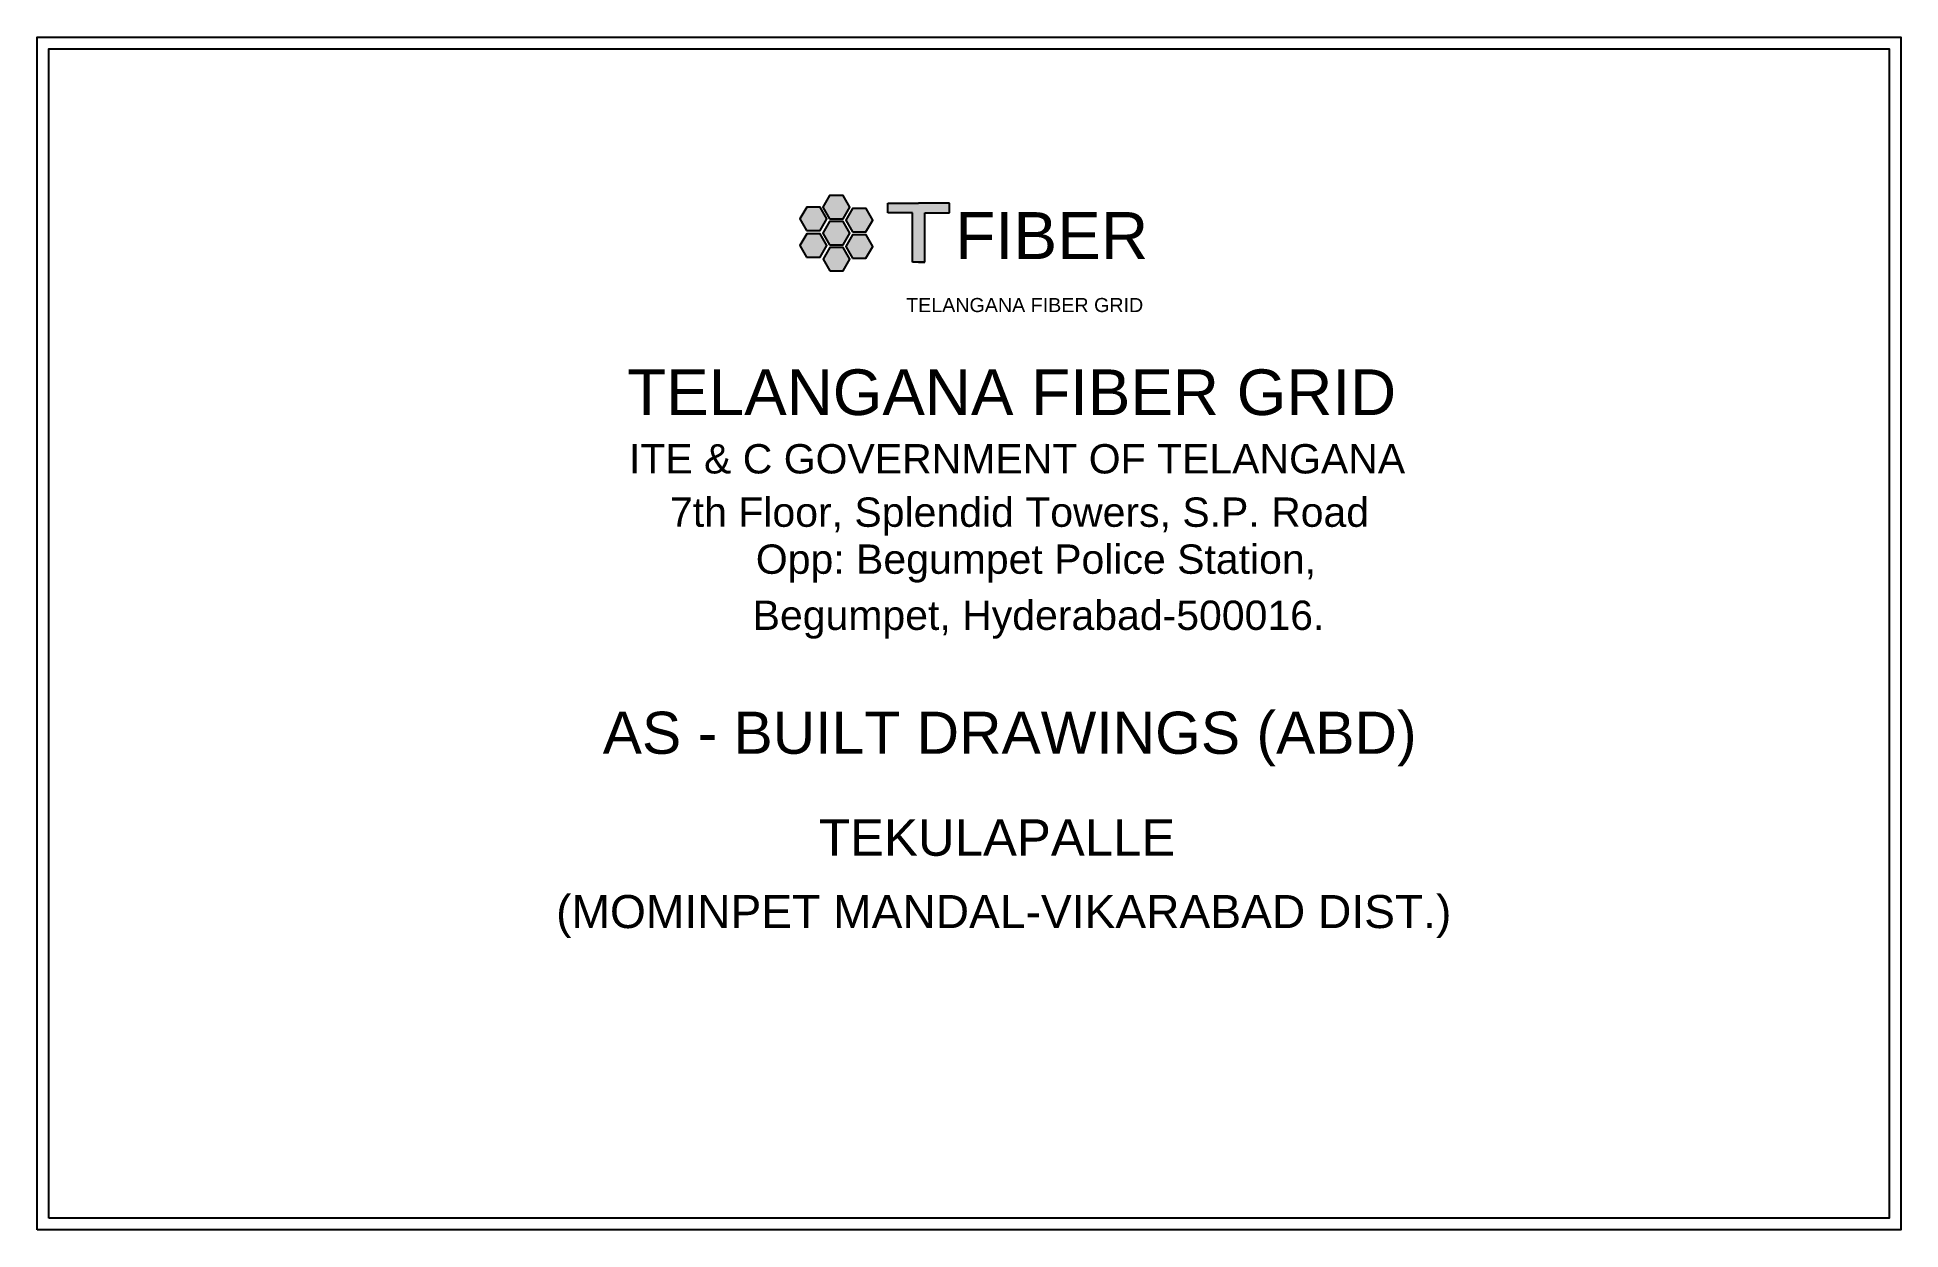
# Model space of a CAD drawing. Header units: inches. Extents: x 1972 to 9977, y 79 to 2755.
# Drawn here: x 1972.5 to 2369.6, y 2362 to 2616.1 of the extents above; entities that cross this region are included whole.
import ezdxf
from ezdxf.enums import TextEntityAlignment as Align

# ---------------------------------------------------------------- set-up
doc = ezdxf.new("R2010")
doc.units = ezdxf.units.IN
doc.header["$MEASUREMENT"] = 0
doc.layers.add('Asbuilt_title', color=7, linetype='Continuous')
doc.layers.add('ROW', color=5, linetype='Continuous')
doc.styles.add('200', font='swisse.ttf')
doc.styles.get("Standard").update_dxf_attribs({"font": 'arial.ttf'})

msp = doc.modelspace()

# ---------------------------------------------------------------- texts
at = {"color": 18, "true_color": 0x000000}
msp.add_text('FIBER', height=10, dxfattribs=at).set_placement((2168.1, 2568.82))
at = {"color": 252, "true_color": 0x939598}
msp.add_text('TELANGANA FIBER GRID', height=3, dxfattribs=at).set_placement((2157.64, 2557.52))
at = {"layer": 'ROW', "color": 5, "style": '200'}
for s, height, p in [(' TELANGANA FIBER GRID', 9.7276, (2178.25, 2540.44)), ('ITE & C GOVERNMENT OF TELANGANA', 6.25, (2181.28, 2526.26)), ('7th Floor, Splendid Towers, S.P. Road', 6.25, (2181.81, 2514.89)), ('Opp: Begumpet Police Station,', 6.25, (2185.31, 2504.88)), ('Begumpet, Hyderabad-500016.', 6.25, (2185.85, 2492.92))]:
    msp.add_text(s, height=height, dxfattribs=at).set_placement(p, align=Align.MIDDLE_CENTER)
at = {"layer": 'ROW', "color": 6, "style": '200'}
msp.add_text('AS - BUILT DRAWINGS (ABD) ', height=8.9745, dxfattribs=at).set_placement((2181.45, 2467.89), align=Align.MIDDLE_CENTER)
at = {"layer": 'ROW', "color": 1, "style": '200'}
for s, height, p in [('TEKULAPALLE', 7.7624, (2177.04, 2445.56)), ('(MOMINPET MANDAL-VIKARABAD DIST.)', 7.0435, (2178.45, 2429.79))]:
    msp.add_text(s, height=height, dxfattribs=at).set_placement(p, align=Align.MIDDLE_CENTER)

# ---------------------------------------------------------------- hatches: boundary and pattern name
h = msp.add_hatch(color=256)
h.set_gradient(color1=(102, 0, 204), color2=(102, 0, 204), tint=1)
h.paths.add_polyline_path([(2144.2, 2571.86), (2145.64, 2574.34), (2144.22, 2576.83), (2141.34, 2576.84), (2139.9, 2574.35), (2141.33, 2571.86)])
h.paths.add_polyline_path([(2144.2, 2577.36), (2145.64, 2579.85), (2144.22, 2582.34), (2141.34, 2582.34), (2139.9, 2579.86), (2141.33, 2577.37)])
h.paths.add_polyline_path([(2135.01, 2577.38), (2136.44, 2574.89), (2139.32, 2574.88), (2140.76, 2577.36), (2139.33, 2579.85), (2136.46, 2579.86)])
h.paths.add_polyline_path([(2136.44, 2569.22), (2139.32, 2569.22), (2140.76, 2571.7), (2139.33, 2574.19), (2136.46, 2574.2), (2135.01, 2571.72)])
h.paths.add_polyline_path([(2139.94, 2568.78), (2141.37, 2566.29), (2144.24, 2566.29), (2145.68, 2568.77), (2144.25, 2571.26), (2141.38, 2571.27)])
h.paths.add_polyline_path([(2146.22, 2569.03), (2149.09, 2569.02), (2150.53, 2571.5), (2149.1, 2573.99), (2146.23, 2574), (2144.79, 2571.52)])
h.paths.add_polyline_path([(2149.1, 2579.61), (2146.23, 2579.62), (2144.79, 2577.13), (2146.22, 2574.64), (2149.09, 2574.63), (2150.53, 2577.12)])
h = msp.add_hatch(color=256)
h.set_gradient(color1=(102, 0, 204), color2=(102, 0, 204), tint=1)
h.paths.add_polyline_path([(2161.62, 2578.63), (2166.87, 2578.63), (2166.87, 2580.73), (2160.31, 2580.73), (2153.74, 2580.73), (2153.74, 2578.63), (2158.99, 2578.63), (2158.99, 2568.13), (2160.31, 2568.13), (2161.62, 2568.13)])

# ---------------------------------------------------------------- linework, layer by layer
for p, q in [((2153.74, 2578.63), (2153.74, 2580.73)), ((2153.74, 2580.73), (2160.31, 2580.73)), ((2158.99, 2578.63), (2153.74, 2578.63)), ((2158.99, 2568.13), (2158.99, 2578.63)), ((2166.87, 2580.73), (2160.31, 2580.73)), ((2161.62, 2568.13), (2161.62, 2578.63)), ((2161.62, 2578.63), (2166.87, 2578.63)), ((2166.87, 2578.63), (2166.87, 2580.73)), ((2160.31, 2568.13), (2158.99, 2568.13)), ((2161.62, 2568.13), (2160.31, 2568.13)), ((2160.31, 2568.13), (2161.62, 2568.13))]:
    msp.add_line(p, q)
for points in [[(2141.33, 2577.37), (2144.2, 2577.36), (2145.64, 2579.85), (2144.22, 2582.34), (2141.34, 2582.34), (2139.9, 2579.86)], [(2136.44, 2574.89), (2139.32, 2574.88), (2140.76, 2577.36), (2139.33, 2579.85), (2136.46, 2579.86), (2135.01, 2577.38)], [(2146.22, 2574.64), (2149.09, 2574.63), (2150.53, 2577.12), (2149.1, 2579.61), (2146.23, 2579.62), (2144.79, 2577.13)], [(2136.44, 2569.22), (2139.32, 2569.22), (2140.76, 2571.7), (2139.33, 2574.19), (2136.46, 2574.2), (2135.01, 2571.72)], [(2141.33, 2571.86), (2144.2, 2571.86), (2145.64, 2574.34), (2144.22, 2576.83), (2141.34, 2576.84), (2139.9, 2574.35)], [(2146.22, 2569.03), (2149.09, 2569.02), (2150.53, 2571.5), (2149.1, 2573.99), (2146.23, 2574), (2144.79, 2571.52)], [(2141.37, 2566.29), (2144.24, 2566.29), (2145.68, 2568.77), (2144.25, 2571.26), (2141.38, 2571.27), (2139.94, 2568.78)]]:
    msp.add_lwpolyline(points, close=True)
at = {"layer": 'Asbuilt_title'}
for points in [[(1972.5, 2362), (1972.5, 2616.07), (2369.58, 2616.07), (2369.58, 2362)], [(1974.99, 2364.49), (1974.99, 2613.58), (2367.09, 2613.58), (2367.09, 2364.49)]]:
    msp.add_lwpolyline(points, close=True, dxfattribs=at)

msp.set_redraw_order([(e.dxf.handle, doc.entitydb.next_handle()) for e in msp.query("TEXT MTEXT ATTDEF DIMENSION ARC_DIMENSION")])  # texts and dimensions are drawn at this point

doc.saveas('drawing.dxf')
